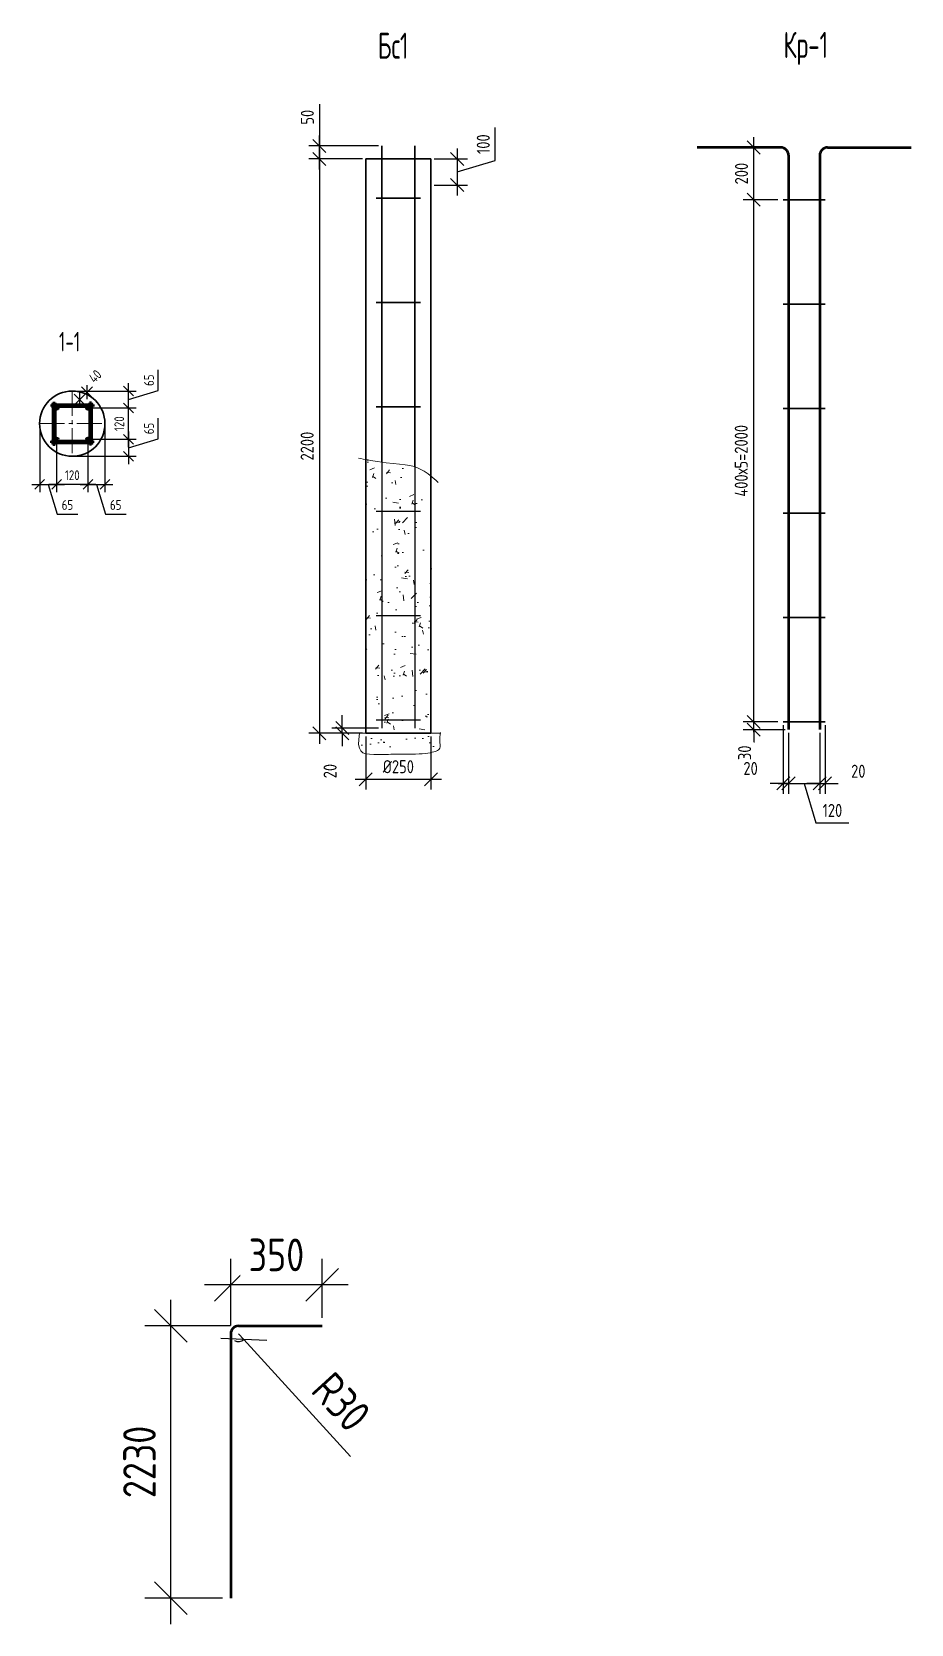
# Model space of a CAD drawing. Header units: millimetres. Extents: x -112594 to 313336, y -1917 to 255843.
# Drawn here: x -77914 to -74545, y 221505 to 227604 of the extents above; entities that cross this region are included whole.
import ezdxf
from ezdxf.lldxf.tags import DXFTag

# ---------------------------------------------------------------- set-up
doc = ezdxf.new("R2010")
doc.units = ezdxf.units.MM
doc.header["$MEASUREMENT"] = 0
doc.linetypes.add('CENTER2', pattern=[28.575, 19.05, -3.175, 3.175, -3.175])
for name, color, linetype, lineweight in [('Арматура', 1, 'Continuous', 50), ('МОНОЛИТ', 2, 'Continuous', 30), ('размерная', 5, 'Continuous', 15), ('размеры', 4, 'Continuous', 15), ('текст', 1, 'Continuous', 25), ('тонкая', 4, 'Continuous', 20), ('штриховка', 8, 'Continuous', 20)]:
    doc.layers.add(name, color=color, linetype=linetype, lineweight=lineweight)
doc.styles.add('style2', font='CS_Gost2304.shx')
doc.styles.add('ГОСТ 2.304', font='CS_Gost2304.shx')
tags = doc.linetypes.add('HIDDEN2', pattern=[4.7625, 3.175, -1.5875]).pattern_tags.tags
tags[6:7] = [DXFTag(74, 4), DXFTag(75, 0), DXFTag(340, '0'), DXFTag(46, 1.0), DXFTag(50, 0.0), DXFTag(44, 0.0), DXFTag(45, 0.0)]
tags[4:5] = [DXFTag(74, 4), DXFTag(75, 0), DXFTag(340, '0'), DXFTag(46, 1.0), DXFTag(50, 0.0), DXFTag(44, 0.0), DXFTag(45, 0.0)]
doc.dimstyles.new('СПДС', dxfattribs={"dimscale": 100, "dimtxt": 2.5, "dimasz": 2.5, "dimexe": 2, "dimexo": 0.625, "dimgap": 1, "dimtad": 1, "dimdec": 0, "dimtxsty": 'ГОСТ 2.304', "dimblk": 'OBLIQUE', "dimblk1": 'OBLIQUE', "dimblk2": 'OBLIQUE', "dimcen": 2.5, "dimdle": 2, "dimadec": 0, "dimazin": 2, "dimtfac": 0.75, "dimtdec": 4, "dimtmove": 1, "dimatfit": 3, "dimfxl": 1, "dimtfill": 1, "dimtolj": 1, "dimarcsym": 1})

msp = doc.modelspace()

# ---------------------------------------------------------------- texts
at = {"layer": 'текст', "color": 0, "linetype": 'Continuous', "lineweight": 25, "ltscale": 20, "style": 'style2', "width": 0.8}
for s, p in [('Бс1', (-76588.60234, 227501.21544)), ('Кр-1', (-75033.84727, 227504.31191))]:
    msp.add_text(s, height=100, dxfattribs=at).set_placement(p)
at = {"layer": 'текст', "color": 0, "linetype": 'Continuous', "lineweight": 25, "ltscale": 15, "style": 'style2', "width": 0.8}
msp.add_text('1-1', height=75, dxfattribs=at).set_placement((-77810.19945, 226380.16351))

# ---------------------------------------------------------------- blocks, each defined once
blk = doc.blocks.new('_Oblique')
at = {"color": 0, "linetype": 'ByBlock', "lineweight": -2}
blk.add_line((-0.5, -0.5), (0.5, 0.5), dxfattribs=at)
blk = doc.blocks.new('*D292')
at = {"layer": 'размерная', "color": 0, "lineweight": -2, "ltscale": 15, "transparency": 16777216}
for p, q in [((-76724.4, 224937.5), (-76724.4, 224987.5)), ((-76585.8, 224937.5), (-76764.4, 224937.5)), ((-76647.1, 224917.5), (-76764.4, 224917.5)), ((-76724.4, 224917.5), (-76724.4, 224937.5)), ((-76724.4, 224917.5), (-76724.4, 224867.5))]:
    blk.add_line(p, q, dxfattribs=at)
at = {"layer": 'размерная', "color": 0, "lineweight": -2, "ltscale": 15, "transparency": 16777216, "xscale": 50, "yscale": 50, "zscale": 50}
for p, rotation in [((-76724.4, 224937.5), 270), ((-76724.4, 224917.5), 90)]:
    blk.add_blockref('_Oblique', p, dxfattribs=dict(at, rotation=rotation))
at = {"layer": 'размерная', "color": 0, "ltscale": 15, "transparency": 16777216, "insert": (-76771.3, 224772.6), "char_height": 50, "attachment_point": 5, "rotation": 90, "style": 'ГОСТ 2.304', "bg_fill": 3, "box_fill_scale": 1.25, "bg_fill_color": 256, "bg_fill_true_color": 13158600, "bg_fill_transparency": 0}
blk.add_mtext('\\A1;20', dxfattribs=at)
blk = doc.blocks.new('*D293')
at = {"layer": 'размерная', "color": 0, "lineweight": -2, "ltscale": 15, "transparency": 16777216}
for p, q in [((-76812.2, 227157.5), (-76812.2, 224877.5)), ((-76647.1, 227117.5), (-76852.2, 227117.5)), ((-76647.1, 224917.5), (-76852.2, 224917.5))]:
    blk.add_line(p, q, dxfattribs=at)
at = {"layer": 'размерная', "color": 0, "lineweight": -2, "ltscale": 15, "transparency": 16777216, "xscale": 50, "yscale": 50, "zscale": 50}
for p, rotation in [((-76812.2, 227117.5), 90), ((-76812.2, 224917.5), 270)]:
    blk.add_blockref('_Oblique', p, dxfattribs=dict(at, rotation=rotation))
at = {"layer": 'размерная', "color": 0, "ltscale": 15, "transparency": 16777216, "insert": (-76859.2, 226017.5), "char_height": 50, "attachment_point": 5, "rotation": 90, "style": 'ГОСТ 2.304', "bg_fill": 3, "box_fill_scale": 1.25, "bg_fill_color": 256, "bg_fill_true_color": 13158600, "bg_fill_transparency": 0}
blk.add_mtext('\\A1;2200', dxfattribs=at)
blk = doc.blocks.new('*D294')
at = {"layer": 'размерная', "color": 0, "lineweight": -2, "ltscale": 15, "transparency": 16777216}
for p, q in [((-76812.2, 227327.3), (-76812.2, 227167.5)), ((-76812.2, 227077.5), (-76812.2, 227207.5)), ((-76585.8, 227167.5), (-76852.2, 227167.5)), ((-76647.1, 227117.5), (-76852.2, 227117.5))]:
    blk.add_line(p, q, dxfattribs=at)
at = {"layer": 'размерная', "color": 0, "lineweight": -2, "ltscale": 15, "transparency": 16777216, "xscale": 50, "yscale": 50, "zscale": 50}
for p, rotation in [((-76812.2, 227167.5), 90), ((-76812.2, 227117.5), 270)]:
    blk.add_blockref('_Oblique', p, dxfattribs=dict(at, rotation=rotation))
at = {"layer": 'размерная', "color": 0, "ltscale": 15, "transparency": 16777216, "insert": (-76858.3, 227277.3), "char_height": 50, "attachment_point": 5, "rotation": 90, "style": 'ГОСТ 2.304', "bg_fill": 3, "box_fill_scale": 1.25, "bg_fill_color": 256, "bg_fill_true_color": 13158600, "bg_fill_transparency": 0}
blk.add_mtext('\\A1;50', dxfattribs=at)
blk = doc.blocks.new('*D295')
at = {"layer": 'размерная', "color": 0, "lineweight": -2, "ltscale": 15, "transparency": 16777216}
for p, q in [((-76139.3, 227111), (-76139.3, 227237.3)), ((-76284.3, 227157.5), (-76284.3, 226977.5)), ((-76372.1, 227117.5), (-76244.3, 227117.5)), ((-76284.3, 227067.5), (-76139.3, 227111)), ((-76372.1, 227017.5), (-76244.3, 227017.5))]:
    blk.add_line(p, q, dxfattribs=at)
at = {"layer": 'размерная', "color": 0, "lineweight": -2, "ltscale": 15, "transparency": 16777216, "xscale": 50, "yscale": 50, "zscale": 50}
for p, rotation in [((-76284.3, 227117.5), 90), ((-76284.3, 227017.5), 270)]:
    blk.add_blockref('_Oblique', p, dxfattribs=dict(at, rotation=rotation))
at = {"layer": 'размерная', "color": 0, "ltscale": 15, "transparency": 16777216, "insert": (-76184.3, 227174.1), "char_height": 50, "attachment_point": 5, "rotation": 90, "style": 'ГОСТ 2.304', "bg_fill": 3, "box_fill_scale": 1.25, "bg_fill_color": 256, "bg_fill_true_color": 13158600, "bg_fill_transparency": 0}
blk.add_mtext('\\A1;100', dxfattribs=at)
blk = doc.blocks.new('*D296')
at = {"layer": 'размерная', "color": 0, "lineweight": -2, "ltscale": 15, "transparency": 16777216}
for p, q in [((-76634.6, 224905), (-76634.6, 224701.5)), ((-76384.6, 224905), (-76384.6, 224701.5)), ((-76674.6, 224741.5), (-76344.6, 224741.5))]:
    blk.add_line(p, q, dxfattribs=at)
at = {"layer": 'размерная', "color": 0, "lineweight": -2, "ltscale": 15, "transparency": 16777216, "xscale": 50, "yscale": 50, "zscale": 50, "rotation": 180}
blk.add_blockref('_Oblique', (-76634.6, 224741.5), dxfattribs=at)
at = {"layer": 'размерная', "color": 0, "lineweight": -2, "ltscale": 15, "transparency": 16777216, "xscale": 50, "yscale": 50, "zscale": 50}
blk.add_blockref('_Oblique', (-76384.6, 224741.5), dxfattribs=at)
at = {"layer": 'размерная', "color": 0, "ltscale": 15, "transparency": 16777216, "insert": (-76509.6, 224789.5), "char_height": 50, "attachment_point": 5, "style": 'ГОСТ 2.304', "bg_fill": 3, "box_fill_scale": 1.25, "bg_fill_color": 256, "bg_fill_true_color": 13158600, "bg_fill_transparency": 0}
blk.add_mtext('\\A1;{\\Q0;%%C}250', dxfattribs=at)
blk = doc.blocks.new('*D279')
at = {"layer": 'размерная', "color": 0, "lineweight": -2, "ltscale": 15, "transparency": 16777216}
for p, q in [((-77689.7, 226163.5), (-77513.8, 226163.5)), ((-77543.8, 226013.5), (-77543.8, 226193.5)), ((-77689.7, 226043.5), (-77513.8, 226043.5))]:
    blk.add_line(p, q, dxfattribs=at)
at = {"layer": 'размерная', "color": 0, "lineweight": -2, "ltscale": 15, "transparency": 16777216, "xscale": 37.5, "yscale": 37.5, "zscale": 37.5}
for p, rotation in [((-77543.8, 226163.5), 90), ((-77543.8, 226043.5), 270)]:
    blk.add_blockref('_Oblique', p, dxfattribs=dict(at, rotation=rotation))
at = {"layer": 'размерная', "color": 0, "ltscale": 15, "transparency": 16777216, "insert": (-77579, 226103.5), "char_height": 37.5, "attachment_point": 5, "rotation": 90, "style": 'ГОСТ 2.304', "bg_fill": 3, "box_fill_scale": 1.25, "bg_fill_color": 256, "bg_fill_true_color": 13158600, "bg_fill_transparency": 0}
blk.add_mtext('\\A1;120', dxfattribs=at)
blk = doc.blocks.new('*D280')
at = {"layer": 'размерная', "color": 0, "lineweight": -2, "ltscale": 15, "transparency": 16777216}
for p, q in [((-77429.5, 226230.3), (-77429.5, 226309.6)), ((-77749.7, 226228.5), (-77513.8, 226228.5)), ((-77543.8, 226133.5), (-77543.8, 226258.5)), ((-77543.8, 226196), (-77429.5, 226230.3)), ((-77689.7, 226163.5), (-77513.8, 226163.5))]:
    blk.add_line(p, q, dxfattribs=at)
at = {"layer": 'размерная', "color": 0, "lineweight": -2, "ltscale": 15, "transparency": 16777216, "xscale": 37.5, "yscale": 37.5, "zscale": 37.5}
for p, rotation in [((-77543.8, 226228.5), 90), ((-77543.8, 226163.5), 270)]:
    blk.add_blockref('_Oblique', p, dxfattribs=dict(at, rotation=rotation))
at = {"layer": 'размерная', "color": 0, "ltscale": 15, "transparency": 16777216, "insert": (-77465.1, 226269.9), "char_height": 37.5, "attachment_point": 5, "rotation": 90, "style": 'ГОСТ 2.304', "bg_fill": 3, "box_fill_scale": 1.25, "bg_fill_color": 256, "bg_fill_true_color": 13158600, "bg_fill_transparency": 0}
blk.add_mtext('\\A1;65', dxfattribs=at)
blk = doc.blocks.new('*D281')
at = {"layer": 'размерная', "color": 0, "lineweight": -2, "ltscale": 15, "transparency": 16777216}
for p, q in [((-77429.5, 226045.3), (-77429.5, 226124.6)), ((-77689.7, 226043.5), (-77513.8, 226043.5)), ((-77543.8, 226073.5), (-77543.8, 225948.5)), ((-77543.8, 226011), (-77429.5, 226045.3)), ((-77749.7, 225978.5), (-77513.8, 225978.5))]:
    blk.add_line(p, q, dxfattribs=at)
at = {"layer": 'размерная', "color": 0, "lineweight": -2, "ltscale": 15, "transparency": 16777216, "xscale": 37.5, "yscale": 37.5, "zscale": 37.5}
for p, rotation in [((-77543.8, 226043.5), 90), ((-77543.8, 225978.5), 270)]:
    blk.add_blockref('_Oblique', p, dxfattribs=dict(at, rotation=rotation))
at = {"layer": 'размерная', "color": 0, "ltscale": 15, "transparency": 16777216, "insert": (-77465.1, 226084.9), "char_height": 37.5, "attachment_point": 5, "rotation": 90, "style": 'ГОСТ 2.304', "bg_fill": 3, "box_fill_scale": 1.25, "bg_fill_color": 256, "bg_fill_true_color": 13158600, "bg_fill_transparency": 0}
blk.add_mtext('\\A1;65', dxfattribs=at)
blk = doc.blocks.new('*D282')
at = {"layer": 'размерная', "color": 0, "lineweight": -2, "ltscale": 15, "transparency": 16777216}
for p, q in [((-77752.2, 226174.2), (-77681.4, 226245.1)), ((-77677.3, 226198.5), (-77723.8, 226245.1)), ((-77705.7, 226170.1), (-77752.2, 226216.7))]:
    blk.add_line(p, q, dxfattribs=at)
at = {"layer": 'размерная', "color": 0, "ltscale": 15, "transparency": 16777216, "insert": (-77671.7, 226285.1), "char_height": 37.5, "attachment_point": 5, "rotation": 45, "style": 'ГОСТ 2.304', "bg_fill": 3, "box_fill_scale": 1.25, "bg_fill_color": 256, "bg_fill_true_color": 13158600, "bg_fill_transparency": 0}
blk.add_mtext('\\A1;40', dxfattribs=at)
at = {"layer": 'размерная', "color": 0, "lineweight": -2, "ltscale": 15, "transparency": 16777216, "xscale": 37.5, "yscale": 37.5, "zscale": 37.5}
for p, rotation in [((-77702.6, 226223.8), 44.99999995488781), ((-77731, 226195.5), 224.9999999548879)]:
    blk.add_blockref('_Oblique', p, dxfattribs=dict(at, rotation=rotation))
blk = doc.blocks.new('*D283')
at = {"layer": 'размерная', "color": 0, "lineweight": -2, "ltscale": 15, "transparency": 16777216}
for p, q in [((-77634, 226094.1), (-77634, 225840.7)), ((-77699, 226034.1), (-77699, 225840.7)), ((-77729, 225870.7), (-77604, 225870.7)), ((-77666.5, 225870.7), (-77632.2, 225756.4)), ((-77632.2, 225756.4), (-77552.9, 225756.4))]:
    blk.add_line(p, q, dxfattribs=at)
at = {"layer": 'размерная', "color": 0, "lineweight": -2, "ltscale": 15, "transparency": 16777216, "xscale": 37.5, "yscale": 37.5, "zscale": 37.5, "rotation": 180}
blk.add_blockref('_Oblique', (-77699, 225870.7), dxfattribs=at)
at = {"layer": 'размерная', "color": 0, "lineweight": -2, "ltscale": 15, "transparency": 16777216, "xscale": 37.5, "yscale": 37.5, "zscale": 37.5}
blk.add_blockref('_Oblique', (-77634, 225870.7), dxfattribs=at)
at = {"layer": 'размерная', "color": 0, "ltscale": 15, "transparency": 16777216, "insert": (-77592.6, 225792), "char_height": 37.5, "attachment_point": 5, "style": 'ГОСТ 2.304', "bg_fill": 3, "box_fill_scale": 1.25, "bg_fill_color": 256, "bg_fill_true_color": 13158600, "bg_fill_transparency": 0}
blk.add_mtext('\\A1;65', dxfattribs=at)
blk = doc.blocks.new('*D284')
at = {"layer": 'размерная', "color": 0, "lineweight": -2, "ltscale": 15, "transparency": 16777216}
for p, q in [((-77819, 226034.1), (-77819, 225840.7)), ((-77699, 226034.1), (-77699, 225840.7)), ((-77669, 225870.7), (-77849, 225870.7))]:
    blk.add_line(p, q, dxfattribs=at)
at = {"layer": 'размерная', "color": 0, "lineweight": -2, "ltscale": 15, "transparency": 16777216, "xscale": 37.5, "yscale": 37.5, "zscale": 37.5, "rotation": 180}
blk.add_blockref('_Oblique', (-77819, 225870.7), dxfattribs=at)
at = {"layer": 'размерная', "color": 0, "lineweight": -2, "ltscale": 15, "transparency": 16777216, "xscale": 37.5, "yscale": 37.5, "zscale": 37.5}
blk.add_blockref('_Oblique', (-77699, 225870.7), dxfattribs=at)
at = {"layer": 'размерная', "color": 0, "ltscale": 15, "transparency": 16777216, "insert": (-77759, 225905.9), "char_height": 37.5, "attachment_point": 5, "style": 'ГОСТ 2.304', "bg_fill": 3, "box_fill_scale": 1.25, "bg_fill_color": 256, "bg_fill_true_color": 13158600, "bg_fill_transparency": 0}
blk.add_mtext('\\A1;120', dxfattribs=at)
blk = doc.blocks.new('*D285')
at = {"layer": 'размерная', "color": 0, "lineweight": -2, "ltscale": 15, "transparency": 16777216}
for p, q in [((-77884, 226094.1), (-77884, 225840.7)), ((-77914, 225870.7), (-77789, 225870.7)), ((-77851.5, 225870.7), (-77817.2, 225756.4)), ((-77819, 225915.1), (-77819, 225840.7)), ((-77817.2, 225756.4), (-77737.9, 225756.4))]:
    blk.add_line(p, q, dxfattribs=at)
at = {"layer": 'размерная', "color": 0, "lineweight": -2, "ltscale": 15, "transparency": 16777216, "xscale": 37.5, "yscale": 37.5, "zscale": 37.5, "rotation": 180}
blk.add_blockref('_Oblique', (-77884, 225870.7), dxfattribs=at)
at = {"layer": 'размерная', "color": 0, "lineweight": -2, "ltscale": 15, "transparency": 16777216, "xscale": 37.5, "yscale": 37.5, "zscale": 37.5}
blk.add_blockref('_Oblique', (-77819, 225870.7), dxfattribs=at)
at = {"layer": 'размерная', "color": 0, "ltscale": 15, "transparency": 16777216, "insert": (-77777.6, 225792), "char_height": 37.5, "attachment_point": 5, "style": 'ГОСТ 2.304', "bg_fill": 3, "box_fill_scale": 1.25, "bg_fill_color": 256, "bg_fill_true_color": 13158600, "bg_fill_transparency": 0}
blk.add_mtext('\\A1;65', dxfattribs=at)
blk = doc.blocks.new('*D286')
at = {"layer": 'размерная', "color": 0, "lineweight": -2, "ltscale": 20, "transparency": 16777216}
for p, q in [((-75148, 224961.2), (-75148, 225011.2)), ((-75055.9, 224961.2), (-75188, 224961.2)), ((-75148, 224931.3), (-75148, 224961.2)), ((-75027.3, 224931.3), (-75188, 224931.3)), ((-75148, 224931.3), (-75148, 224881.3))]:
    blk.add_line(p, q, dxfattribs=at)
at = {"layer": 'размерная', "color": 0, "lineweight": -2, "ltscale": 20, "transparency": 16777216, "xscale": 50, "yscale": 50, "zscale": 50, "rotation": 270}
blk.add_blockref('_Oblique', (-75148, 224961.2), dxfattribs=at)
at = {"layer": 'размерная', "color": 0, "ltscale": 20, "transparency": 16777216, "insert": (-75182.9, 224842.7), "char_height": 50, "attachment_point": 5, "rotation": 90, "style": 'ГОСТ 2.304', "bg_fill": 3, "box_fill_scale": 1.25, "bg_fill_color": 256, "bg_fill_true_color": 13158600, "bg_fill_transparency": 0}
blk.add_mtext('\\A1;30', dxfattribs=at)
at = {"layer": 'размерная', "color": 0, "lineweight": -2, "ltscale": 20, "transparency": 16777216, "xscale": 50, "yscale": 50, "zscale": 50, "rotation": 90}
blk.add_blockref('_Oblique', (-75148, 224931.3), dxfattribs=at)
blk = doc.blocks.new('*D297')
at = {"layer": 'размерная', "color": 0, "lineweight": -2, "ltscale": 20, "transparency": 16777216}
for p, q in [((-75055.9, 226961.2), (-75188, 226961.2)), ((-75148, 224921.2), (-75148, 227001.2)), ((-75055.9, 224961.2), (-75188, 224961.2))]:
    blk.add_line(p, q, dxfattribs=at)
at = {"layer": 'размерная', "color": 0, "lineweight": -2, "ltscale": 20, "transparency": 16777216, "xscale": 50, "yscale": 50, "zscale": 50}
for p, rotation in [((-75148, 226961.2), 90), ((-75148, 224961.2), 270)]:
    blk.add_blockref('_Oblique', p, dxfattribs=dict(at, rotation=rotation))
at = {"layer": 'размерная', "color": 0, "ltscale": 20, "transparency": 16777216, "insert": (-75195.9, 225961.2), "char_height": 50, "attachment_point": 5, "rotation": 90, "style": 'ГОСТ 2.304', "bg_fill": 3, "box_fill_scale": 1.25, "bg_fill_color": 256, "bg_fill_true_color": 13158600, "bg_fill_transparency": 0}
blk.add_mtext('\\A1;400х5=2000', dxfattribs=at)
blk = doc.blocks.new('*D287')
at = {"layer": 'размерная', "color": 0, "lineweight": -2, "ltscale": 20, "transparency": 16777216}
for p, q in [((-75148, 226921.2), (-75148, 227201.3)), ((-75125.1, 227161.3), (-75188, 227161.3)), ((-75055.9, 226961.2), (-75188, 226961.2))]:
    blk.add_line(p, q, dxfattribs=at)
at = {"layer": 'размерная', "color": 0, "lineweight": -2, "ltscale": 20, "transparency": 16777216, "xscale": 50, "yscale": 50, "zscale": 50}
for p, rotation in [((-75148, 227161.3), 90), ((-75148, 226961.2), 270)]:
    blk.add_blockref('_Oblique', p, dxfattribs=dict(at, rotation=rotation))
at = {"layer": 'размерная', "color": 0, "ltscale": 20, "transparency": 16777216, "insert": (-75194.9, 227061.3), "char_height": 50, "attachment_point": 5, "rotation": 90, "style": 'ГОСТ 2.304', "bg_fill": 3, "box_fill_scale": 1.25, "bg_fill_color": 256, "bg_fill_true_color": 13158600, "bg_fill_transparency": 0}
blk.add_mtext('\\A1;200', dxfattribs=at)
blk = doc.blocks.new('*D288')
at = {"layer": 'размерная', "color": 0, "lineweight": -2, "ltscale": 20, "transparency": 16777216}
for p, q in [((-75014.8, 224918.8), (-75014.8, 224685.7)), ((-74894.8, 224918.8), (-74894.8, 224685.7)), ((-75054.8, 224725.7), (-74854.8, 224725.7)), ((-74954.8, 224725.7), (-74909.5, 224574.9)), ((-74909.5, 224574.9), (-74783.3, 224574.9))]:
    blk.add_line(p, q, dxfattribs=at)
at = {"layer": 'размерная', "color": 0, "lineweight": -2, "ltscale": 20, "transparency": 16777216, "xscale": 50, "yscale": 50, "zscale": 50, "rotation": 180}
blk.add_blockref('_Oblique', (-75014.8, 224725.7), dxfattribs=at)
at = {"layer": 'размерная', "color": 0, "lineweight": -2, "ltscale": 20, "transparency": 16777216, "xscale": 50, "yscale": 50, "zscale": 50}
blk.add_blockref('_Oblique', (-74894.8, 224725.7), dxfattribs=at)
at = {"layer": 'размерная', "color": 0, "ltscale": 20, "transparency": 16777216, "insert": (-74846.4, 224621.9), "char_height": 50, "attachment_point": 5, "style": 'ГОСТ 2.304', "bg_fill": 3, "box_fill_scale": 1.25, "bg_fill_color": 256, "bg_fill_true_color": 13158600, "bg_fill_transparency": 0}
blk.add_mtext('\\A1;120', dxfattribs=at)
blk = doc.blocks.new('*D289')
at = {"layer": 'размерная', "color": 0, "lineweight": -2, "ltscale": 20, "transparency": 16777216}
for p, q in [((-75034.8, 224948.7), (-75034.8, 224685.7)), ((-75014.8, 224918.8), (-75014.8, 224685.7)), ((-75034.8, 224725.7), (-75084.8, 224725.7)), ((-75014.8, 224725.7), (-75034.8, 224725.7)), ((-75014.8, 224725.7), (-74964.8, 224725.7))]:
    blk.add_line(p, q, dxfattribs=at)
at = {"layer": 'размерная', "color": 0, "lineweight": -2, "ltscale": 20, "transparency": 16777216, "xscale": 50, "yscale": 50, "zscale": 50}
blk.add_blockref('_Oblique', (-75034.8, 224725.7), dxfattribs=at)
at = {"layer": 'размерная', "color": 0, "lineweight": -2, "ltscale": 20, "transparency": 16777216, "xscale": 50, "yscale": 50, "zscale": 50, "rotation": 180}
blk.add_blockref('_Oblique', (-75014.8, 224725.7), dxfattribs=at)
at = {"layer": 'размерная', "color": 0, "ltscale": 20, "transparency": 16777216, "insert": (-75160, 224782.9), "char_height": 50, "attachment_point": 5, "style": 'ГОСТ 2.304', "bg_fill": 3, "box_fill_scale": 1.25, "bg_fill_color": 256, "bg_fill_true_color": 13158600, "bg_fill_transparency": 0}
blk.add_mtext('\\A1;20', dxfattribs=at)
blk = doc.blocks.new('*D290')
at = {"layer": 'размерная', "color": 0, "lineweight": -2, "ltscale": 20, "transparency": 16777216}
for p, q in [((-74874.8, 224948.7), (-74874.8, 224685.7)), ((-74894.8, 224918.8), (-74894.8, 224685.7)), ((-74894.8, 224725.7), (-74944.8, 224725.7)), ((-74894.8, 224725.7), (-74874.8, 224725.7)), ((-74874.8, 224725.7), (-74824.8, 224725.7))]:
    blk.add_line(p, q, dxfattribs=at)
at = {"layer": 'размерная', "color": 0, "lineweight": -2, "ltscale": 20, "transparency": 16777216, "xscale": 50, "yscale": 50, "zscale": 50}
blk.add_blockref('_Oblique', (-74894.8, 224725.7), dxfattribs=at)
at = {"layer": 'размерная', "color": 0, "lineweight": -2, "ltscale": 20, "transparency": 16777216, "xscale": 50, "yscale": 50, "zscale": 50, "rotation": 180}
blk.add_blockref('_Oblique', (-74874.8, 224725.7), dxfattribs=at)
at = {"layer": 'размерная', "color": 0, "ltscale": 20, "transparency": 16777216, "insert": (-74747.3, 224772.1), "char_height": 50, "attachment_point": 5, "style": 'ГОСТ 2.304', "bg_fill": 3, "box_fill_scale": 1.25, "bg_fill_color": 256, "bg_fill_true_color": 13158600, "bg_fill_transparency": 0}
blk.add_mtext('\\A1;20', dxfattribs=at)
blk = doc.blocks.new('*D298')
at = {"layer": 'размерная', "color": 0, "lineweight": -2, "ltscale": 50, "transparency": 16777216}
for p, q in [((-77381.7, 221505), (-77381.7, 222747.6)), ((-77153.1, 222647.6), (-77481.7, 222647.6)), ((-77183.1, 221605), (-77481.7, 221605))]:
    blk.add_line(p, q, dxfattribs=at)
at = {"layer": 'размерная', "color": 0, "lineweight": -2, "ltscale": 50, "transparency": 16777216, "xscale": 125, "yscale": 125, "zscale": 125}
for p, rotation in [((-77381.7, 222647.6), 90), ((-77381.7, 221605), 270)]:
    blk.add_blockref('_Oblique', p, dxfattribs=dict(at, rotation=rotation))
at = {"layer": 'размерная', "color": 0, "ltscale": 50, "transparency": 16777216, "insert": (-77501.6, 222126.3), "char_height": 125, "attachment_point": 5, "rotation": 90, "style": 'ГОСТ 2.304', "bg_fill": 3, "box_fill_scale": 1.25, "bg_fill_color": 256, "bg_fill_true_color": 13158600, "bg_fill_transparency": 0}
blk.add_mtext('\\A1;2230', dxfattribs=at)
blk = doc.blocks.new('*D299')
at = {"layer": 'размерная', "color": 0, "lineweight": -2, "ltscale": 20, "transparency": 16777216}
for p, q in [((-77151.9, 222648.8), (-77151.9, 222904.4)), ((-76801.9, 222678.8), (-76801.9, 222904.4)), ((-76701.9, 222804.4), (-77251.9, 222804.4))]:
    blk.add_line(p, q, dxfattribs=at)
at = {"layer": 'размерная', "color": 0, "lineweight": -2, "ltscale": 20, "transparency": 16777216, "xscale": 125, "yscale": 125, "zscale": 125, "rotation": 180}
blk.add_blockref('_Oblique', (-77151.9, 222804.4), dxfattribs=at)
at = {"layer": 'размерная', "color": 0, "lineweight": -2, "ltscale": 20, "transparency": 16777216, "xscale": 125, "yscale": 125, "zscale": 125}
blk.add_blockref('_Oblique', (-76801.9, 222804.4), dxfattribs=at)
at = {"layer": 'размерная', "color": 0, "ltscale": 20, "transparency": 16777216, "insert": (-76976.9, 222919.4), "char_height": 125, "attachment_point": 5, "style": 'ГОСТ 2.304', "bg_fill": 3, "box_fill_scale": 1.25, "bg_fill_color": 256, "bg_fill_true_color": 13158600, "bg_fill_transparency": 0}
blk.add_mtext('\\A1;350', dxfattribs=at)
blk = doc.blocks.new('*D291')
at = {"layer": 'размеры', "color": 0, "lineweight": -2, "ltscale": 50, "transparency": 16777216}
for p in [(-77121.9, 222617.6), (-76693.6, 222147.1)]:
    blk.add_line(p, (-77101.7, 222595.4), dxfattribs=at)
blk.add_arc((-77121.9, 222617.6), 30, 239.6831, 312.31318, dxfattribs=at)
at = {"layer": 'размеры', "color": 0, "lineweight": -2, "ltscale": 50, "transparency": 16777216, "xscale": 125, "yscale": 125, "zscale": 125, "rotation": 132.3131826635653}
blk.add_blockref('_Oblique', (-77101.7, 222595.4), dxfattribs=at)
at = {"layer": 'размеры', "color": 0, "ltscale": 50, "transparency": 16777216, "insert": (-76728.4, 222356.3), "char_height": 125, "attachment_point": 5, "rotation": 312.31318, "style": 'ГОСТ 2.304', "bg_fill": 3, "box_fill_scale": 1.25, "bg_fill_color": 256, "bg_fill_true_color": 13158600, "bg_fill_transparency": 0}
blk.add_mtext('\\A1;R30', dxfattribs=at)

# ---------------------------------------------------------------- linework, layer by layer
at = {"layer": 'Арматура', "lineweight": 30, "ltscale": 40}
for p, q in [((-76573.27637, 227167.52295), (-76573.27637, 225955.9509)), ((-76445.99715, 227167.52295), (-76445.99715, 225937.89669)), ((-76424.63676, 226967.52295), (-76594.63676, 226967.52295)), ((-76424.63676, 226567.52295), (-76594.63676, 226567.52295)), ((-76424.63676, 226167.52295), (-76594.63676, 226167.52295)), ((-74874.75576, 225361.19346), (-75034.75576, 225361.19346)), ((-74874.75576, 224961.19346), (-75034.75576, 224961.19346))]:
    msp.add_line(p, q, dxfattribs=at)
at = {"layer": 'Арматура', "ltscale": 100}
for p, q in [((-75044.75576, 227161.34844), (-75364.75576, 227161.34844)), ((-74864.75576, 227161.34844), (-74544.75576, 227161.34844)), ((-75014.75576, 227131.34844), (-75014.75576, 224931.34844)), ((-74894.75576, 227131.34844), (-74894.75576, 224931.34844)), ((-77839.03455, 226177.47575), (-77679.03455, 226177.47575)), ((-77839.03455, 226177.47575), (-77839.03455, 226169.47575)), ((-77839.03455, 226169.47575), (-77679.03455, 226169.47575)), ((-77833.03455, 226183.47575), (-77833.03455, 226023.47575)), ((-77833.03455, 226183.47575), (-77825.03455, 226183.47575)), ((-77825.03455, 226183.47575), (-77825.03455, 226023.47575)), ((-77839.03455, 226029.47575), (-77839.03455, 226037.47575)), ((-77833.03455, 226023.47575), (-77825.03455, 226023.47575)), ((-77121.88698, 222647.59363), (-76801.88698, 222647.59363)), ((-77151.88698, 222617.59363), (-77151.88698, 221605.00913))]:
    msp.add_line(p, q, dxfattribs=at)
for centre in [(-77819.03455, 226163.47575), (-77819.03455, 226043.47575)]:
    msp.add_circle(centre, 6, dxfattribs=at)
at = {"layer": 'Арматура', "ltscale": 15}
for centre, start, end in [((-75044.75576, 227131.34844), 0, 90), ((-74864.75576, 227131.34844), 90, 180), ((-77121.88698, 222617.59363), 90, 180)]:
    msp.add_arc(centre, 30, start, end, dxfattribs=at)
at = {"layer": 'МОНОЛИТ', "lineweight": 30, "ltscale": 40}
for p, q in [((-76634.63676, 227117.52295), (-76634.63676, 224917.52295)), ((-76384.63676, 227117.52295), (-76634.63676, 227117.52295)), ((-76384.63676, 227117.52295), (-76384.63676, 224917.52295)), ((-76384.63676, 224917.52295), (-76634.63676, 224917.52295))]:
    msp.add_line(p, q, dxfattribs=at)
at = {"layer": 'МОНОЛИТ', "linetype": 'HIDDEN2', "lineweight": 25, "ltscale": 40}
for p, q in [((-76573.27637, 225955.9509), (-76573.27637, 224937.52295)), ((-76445.99715, 225937.89669), (-76445.99715, 224937.52295)), ((-76424.63676, 225767.52295), (-76594.63676, 225767.52295)), ((-76424.63676, 225367.52295), (-76594.63676, 225367.52295)), ((-76424.63676, 224967.52295), (-76594.63676, 224967.52295))]:
    msp.add_line(p, q, dxfattribs=at)
at = {"layer": 'МОНОЛИТ', "lineweight": 30, "ltscale": 100}
msp.add_circle((-77759.03455, 226103.47575), 125, dxfattribs=at)
at = {"layer": 'размеры', "ltscale": 100}
msp.add_open_spline([(-76662.49111, 225971.6432), (-76639.31775, 225966.84786), (-76505.13225, 225942.41268), (-76441.87082, 225951.79139), (-76378.02674, 225897.57114), (-76356.78241, 225878.24753)], degree=3, knots=[80.7978005943, 80.7978005943, 80.7978005943, 80.7978005943, 124.1560729483, 298.6039811423, 380.9753168365, 380.9753168365, 380.9753168365, 380.9753168365], dxfattribs=at)
at = {"layer": 'тонкая', "linetype": 'CENTER2', "ltscale": 5}
for p, q in [((-77759.03455, 226228.47575), (-77759.03455, 225978.47575)), ((-77884.03455, 226103.47575), (-77634.03455, 226103.47575))]:
    msp.add_line(p, q, dxfattribs=at)

msp.set_redraw_order([(e.dxf.handle, doc.entitydb.next_handle()) for e in msp.query("TEXT MTEXT ATTDEF DIMENSION ARC_DIMENSION")])  # texts and dimensions are drawn at this point

# ---------------------------------------------------------------- next in the draw order: dimensions: what is measured, and where the dimension line sits
at = {"layer": 'размерная', "ltscale": 15}
for base, p1, p2, override, picture, middle in [((-76284.34243, 227017.52295), (-76384.63676, 227117.52295), (-76384.63676, 227017.52295), {"dimscale": 20, "dimfxl": 800, "dimfxlon": 1, "dimtfill": 1, "dimarcsym": 1}, '*D295', (-76184.34243, 227131.02295)), ((-77543.80944, 226163.47575), (-77699.03455, 226043.47575), (-77699.03455, 226163.47575), {"dimscale": 15, "dimfxl": 800, "dimfxlon": 1, "dimtfill": 1, "dimarcsym": 1}, '*D279', (-77579.01183, 226103.47575))]:
    dim = msp.add_linear_dim(base=base, p1=p1, p2=p2, angle=90, dimstyle='СПДС', override=override, dxfattribs=at)
    dim.commit()
    dim.dimension.update_dxf_attribs({"geometry": picture, "text_midpoint": middle})
at = {"layer": 'размерная', "ltscale": 20}
dim = msp.add_linear_dim(base=(-75147.97777, 224961.19346), p1=(-75014.75576, 224931.34844), p2=(-75043.39537, 224961.19346), angle=90, dimstyle='СПДС', override={"dimscale": 20, "dimfxl": 800, "dimfxlon": 1, "dimtfill": 1, "dimarcsym": 1}, dxfattribs=at)
dim.commit()
dim.dimension.update_dxf_attribs({"geometry": '*D286', "text_midpoint": (-75136.83073, 224842.69423), "dimtype": 160})
at = {"layer": 'размерная', "ltscale": 15}
dim = msp.add_linear_dim(base=(-76724.39351, 224937.52295), p1=(-76634.63676, 224917.52295), p2=(-76573.27637, 224937.52295), angle=90, dimstyle='СПДС', override={"dimscale": 20, "dimfxl": 800, "dimfxlon": 1, "dimtfill": 1, "dimarcsym": 1}, dxfattribs=at)
dim.commit()
dim.dimension.update_dxf_attribs({"geometry": '*D292', "text_midpoint": (-76724.40845, 224772.6078), "dimtype": 160})
at = {"layer": 'размерная', "ltscale": 50}
dim = msp.add_linear_dim(base=(-77381.69259, 222647.59363), p1=(-77151.88698, 221605.00913), p2=(-77121.88698, 222647.59363), angle=90, text='2230', dimstyle='СПДС', override={"dimscale": 50, "dimfxl": 800, "dimfxlon": 1, "dimtfill": 1, "dimarcsym": 1}, dxfattribs=at)
dim.commit()
dim.dimension.update_dxf_attribs({"geometry": '*D298', "text_midpoint": (-77501.62271, 222126.30138)})

# ---------------------------------------------------------------- next in the draw order: dimensions: what is measured, and where the dimension line sits
at = {"layer": 'размерная', "ltscale": 15}
for base, p1, p2, override, picture, middle in [((-76812.22233, 224917.52295), (-76634.63676, 227117.52295), (-76634.63676, 224917.52295), {"dimscale": 20, "dimfxl": 800, "dimfxlon": 1, "dimtfill": 1, "dimarcsym": 1}, '*D293', (-76859.15885, 226017.52295)), ((-77543.80944, 226228.47575), (-77699.03455, 226163.47575), (-77759.03455, 226228.47575), {"dimscale": 15, "dimfxl": 800, "dimfxlon": 1, "dimtfill": 1, "dimarcsym": 1}, '*D280', (-77465.08587, 226245.27636))]:
    dim = msp.add_linear_dim(base=base, p1=p1, p2=p2, angle=90, dimstyle='СПДС', override=override, dxfattribs=at)
    dim.commit()
    dim.dimension.update_dxf_attribs({"geometry": picture, "text_midpoint": middle})
at = {"layer": 'размерная', "ltscale": 20}
dim = msp.add_linear_dim(base=(-75147.97777, 226961.19346), p1=(-75043.39537, 224961.19346), p2=(-75043.39537, 226961.19346), angle=90, text='400х5=2000', dimstyle='СПДС', override={"dimscale": 20, "dimfxl": 800, "dimfxlon": 1, "dimtfill": 1, "dimarcsym": 1}, dxfattribs=at)
dim.commit()
dim.dimension.update_dxf_attribs({"geometry": '*D297', "text_midpoint": (-75195.94982, 225961.19346)})
dim = msp.add_linear_dim(base=(-77151.88698, 222804.35519), p1=(-76801.88698, 222647.59363), p2=(-77151.88698, 222617.59363), dimstyle='СПДС', override={"dimscale": 50, "dimfxl": 800, "dimfxlon": 1, "dimtfill": 1, "dimarcsym": 1}, dxfattribs=at)
dim.commit()
dim.dimension.update_dxf_attribs({"geometry": '*D299', "text_midpoint": (-76976.88698, 222919.44402)})

# ---------------------------------------------------------------- next in the draw order: hatches: boundary and pattern name
at = {"layer": 'штриховка', "ltscale": 15}
h = msp.add_hatch(dxfattribs=at)
h.set_pattern_fill('AR-CONC', color=256)
h.set_pattern_definition([(50, (96224050.88, 182791500.72), (182.184669, -15.93908554), [19.05, -209.55]), (355, (96224050.88, 182791500.72), (-35.24342142, 191.05684524), [15.24, -167.64058417]), (100.4514447, (96224066.06, 182791499.39), (146.94124709, 175.11775191), [16.1900088, -178.0902446]), (46.1842, (96224050.88, 182791551.52), (271.0790409, -42.04232793), [28.575, -314.325]), (96.63555761, (96224073.47, 182791548.01), (237.40413405, 247.4261246), [24.28502314, -267.13560816]), (351.18415117, (96224050.88, 182791551.52), (237.40413406, 247.4261246), [22.85996707, -251.45973192]), (21, (96224076.28, 182791538.82), (151.61439127, -102.26519819), [19.05, -209.55]), (326, (96224076.28, 182791538.82), (61.80202835, 184.18796612), [15.24, -167.64]), (71.451445, (96224088.91, 182791530.3), (213.41641928, 81.92276889), [16.1900088, -178.0899376]), (37.5, (96224050.88, 182791500.72), (3.08860325, 84.555038873), [0, -165.608, 0, -170.18, 0, -168.275]), (7.5, (96224050.88, 182791500.72), (66.81966251, 100.18057482), [0, -97.028, 0, -161.798, 0, -64.135]), (327.5, (96223994.24, 182791500.72), (135.590595167, -5.728743993), [0, -63.5, 0, -198.12, 0, -262.89]), (317.5, (96223968.84, 182791500.72), (148.129181386, 25.42649103), [0, -82.55, 0, -131.572, 0, -186.69])])
h.paths.add_polyline_path([(-76634.63676, 225966.16403), (-76634.63676, 224917.52295), (-76384.63676, 224917.52295), (-76384.63676, 225923.46892)])

# ---------------------------------------------------------------- next in the draw order: linework, layer by layer
at = {"layer": 'Арматура', "lineweight": 30, "ltscale": 40}
for p, q in [((-74874.75576, 226561.19346), (-75034.75576, 226561.19346)), ((-74874.75576, 226161.19346), (-75034.75576, 226161.19346)), ((-74874.75576, 225761.19346), (-75034.75576, 225761.19346))]:
    msp.add_line(p, q, dxfattribs=at)
at = {"layer": 'Арматура', "ltscale": 100}
for p, q in [((-77685.03455, 226183.47575), (-77693.03455, 226183.47575)), ((-77679.03455, 226177.47575), (-77679.03455, 226169.47575))]:
    msp.add_line(p, q, dxfattribs=at)
msp.add_circle((-77699.03455, 226163.47575), 6, dxfattribs=at)

# ---------------------------------------------------------------- next in the draw order: dimensions: what is measured, and where the dimension line sits
at = {"layer": 'размерная', "ltscale": 15}
dim = msp.add_linear_dim(base=(-76812.22233, 227167.52295), p1=(-76634.63676, 227117.52295), p2=(-76573.27637, 227167.52295), angle=90, dimstyle='СПДС', override={"dimscale": 20, "dimfxl": 800, "dimfxlon": 1, "dimtfill": 1, "dimarcsym": 1}, dxfattribs=at)
dim.commit()
dim.dimension.update_dxf_attribs({"geometry": '*D294', "text_midpoint": (-76788.34191, 227277.3096), "dimtype": 160})
at = {"layer": 'размерная', "ltscale": 20}
dim = msp.add_linear_dim(base=(-75147.97777, 227161.34844), p1=(-75043.39537, 226961.19346), p2=(-75112.57303, 227161.34844), angle=90, dimstyle='СПДС', override={"dimscale": 20, "dimfxl": 800, "dimfxlon": 1, "dimtfill": 1, "dimarcsym": 1}, dxfattribs=at)
dim.commit()
dim.dimension.update_dxf_attribs({"geometry": '*D287', "text_midpoint": (-75194.91428, 227061.27095)})
at = {"layer": 'размерная', "ltscale": 15}
dim = msp.add_linear_dim(base=(-77543.80944, 225978.47575), p1=(-77699.03455, 226043.47575), p2=(-77759.03455, 225978.47575), angle=90, dimstyle='СПДС', override={"dimscale": 15, "dimfxl": 800, "dimfxlon": 1, "dimtfill": 1, "dimarcsym": 1}, dxfattribs=at)
dim.commit()
dim.dimension.update_dxf_attribs({"geometry": '*D281', "text_midpoint": (-77465.08587, 226060.27636)})
at = {"layer": 'размерная', "ltscale": 20}
dim = msp.add_linear_dim(base=(-74894.75576, 224725.74561), p1=(-75014.75576, 224931.34844), p2=(-74894.75576, 224931.34844), dimstyle='СПДС', override={"dimscale": 20, "dimfxl": 800, "dimfxlon": 1, "dimtfill": 1, "dimarcsym": 1}, dxfattribs=at)
dim.commit()
dim.dimension.update_dxf_attribs({"geometry": '*D288', "text_midpoint": (-74889.51289, 224621.87258)})
at = {"layer": 'размеры', "ltscale": 50}
dim = msp.add_radius_dim(center=(-77121.88698, 222617.59363), mpoint=(-77101.6915, 222595.40935), dimstyle='СПДС', override={"dimscale": 50, "dimfxl": 1.25, "dimtfill": 1, "dimarcsym": 1}, dxfattribs=at)
dim.commit()
dim.dimension.update_dxf_attribs({"geometry": '*D291', "text_midpoint": (-76728.37971, 222356.2969)})

# ---------------------------------------------------------------- next in the draw order: linework, layer by layer
at = {"layer": 'Арматура', "lineweight": 30, "ltscale": 40}
msp.add_line((-74874.75576, 226961.19346), (-75034.75576, 226961.19346), dxfattribs=at)
at = {"layer": 'Арматура', "ltscale": 100}
for p, q in [((-77693.03455, 226183.47575), (-77693.03455, 226023.47575)), ((-77685.03455, 226183.47575), (-77685.03455, 226023.47575)), ((-77839.03455, 226037.47575), (-77679.03455, 226037.47575)), ((-77839.03455, 226029.47575), (-77679.03455, 226029.47575)), ((-77685.03455, 226023.47575), (-77693.03455, 226023.47575)), ((-77679.03455, 226029.47575), (-77679.03455, 226037.47575))]:
    msp.add_line(p, q, dxfattribs=at)
msp.add_circle((-77699.03455, 226043.47575), 6, dxfattribs=at)

# ---------------------------------------------------------------- next in the draw order: dimensions: what is measured, and where the dimension line sits
at = {"layer": 'размерная', "ltscale": 20}
dim = msp.add_linear_dim(base=(-75034.75576, 224725.74561), p1=(-75014.75576, 224931.34844), p2=(-75034.75576, 224961.19346), dimstyle='СПДС', override={"dimscale": 20, "dimfxl": 800, "dimfxlon": 1, "dimtfill": 1, "dimarcsym": 1}, dxfattribs=at)
dim.commit()
dim.dimension.update_dxf_attribs({"geometry": '*D289', "text_midpoint": (-75160.041, 224736.00985), "dimtype": 160})
at = {"layer": 'размерная', "ltscale": 15}
dim = msp.add_linear_dim(base=(-76384.63676, 224741.50423), p1=(-76634.63676, 224917.52295), p2=(-76384.63676, 224917.52295), text='{\\Q0;%%C}250', dimstyle='СПДС', override={"dimscale": 20, "dimfxl": 800, "dimfxlon": 1, "dimtfill": 1, "dimarcsym": 1}, dxfattribs=at)
dim.commit()
dim.dimension.update_dxf_attribs({"geometry": '*D296', "text_midpoint": (-76509.63676, 224789.47628)})

# ---------------------------------------------------------------- next in the draw order: hatches: boundary and pattern name
at = {"layer": 'штриховка', "ltscale": 0.5}
h = msp.add_hatch(dxfattribs=at)
h.set_pattern_fill('AR-SAND', color=256, scale=2.5)
h.set_pattern_definition([(37.5, (-1334041.82, -16253203.59), (-4.00007824, 122.35330933), [0, -96.52, 0, -107.95, 0, -103.1875]), (7.5, (-1334041.82, -16253203.59), (112.3808208, 179.2062751), [0, -52.07, 0, -86.995, 0, -33.3375]), (327.5, (-1334119.92, -16253203.59), (197.74809256, 0.3592962), [0, -31.75, 0, -114.3, 0, -149.225]), (317.5, (-1334119.92, -16253203.59), (190.8891131, 55.7323308), [0, -15.875, 0, -74.93, 0, -85.725])])
edge = h.paths.add_edge_path()
edge.add_spline(control_points=[(-76658.42876, 224917.52295), (-76653.30181, 224874.93651), (-76662.60746, 224877.94348), (-76635.46326, 224839.99739), (-76595.50173, 224839.078), (-76473.81154, 224840.65193), (-76384.63676, 224843.73279), (-76359.56273, 224850.63589), (-76351.00894, 224887.2441), (-76349.03043, 224917.52295)], knot_values=[0, 0, 0, 0, 72.0484129874, 105.2822660968, 164.020665318, 267.00424, 356.664490475, 427.5556284535, 528.5093307847, 528.5093307847, 528.5093307847, 528.5093307848], degree=3, periodic=0)
edge.add_line((-76349.03043, 224917.52295), (-76482.33826, 224920.55268))
edge.add_line((-76482.33826, 224920.55268), (-76482.33826, 224920.55268))
edge.add_line((-76482.33826, 224920.55268), (-76482.33826, 224920.7616))
edge.add_line((-76482.33826, 224920.7616), (-76658.42876, 224917.52295))

# ---------------------------------------------------------------- next in the draw order: linework, layer by layer
at = {"layer": 'тонкая', "ltscale": 100}
msp.add_line((-76658.42876, 224917.52295), (-76348.20393, 224917.52295), dxfattribs=at)
msp.add_open_spline([(-76658.42876, 224917.52295), (-76670.61852, 224844.84403), (-76642.68492, 224833.55498), (-76502.31107, 224838.4516), (-76421.89308, 224836.02167), (-76358.73623, 224847.60617), (-76350.64502, 224859.63729), (-76348.01348, 224869.03681), (-76353.59415, 224896.4727), (-76347.57489, 224920.10893)], degree=3, knots=[0, 0, 0, 0, 72.0484129874, 105.2822660968, 164.0206653181, 267.0042400002, 356.6644904751, 427.5556284536, 528.0330939514, 528.0330939514, 528.0330939514, 528.0330939514], dxfattribs=at)

# ---------------------------------------------------------------- next in the draw order: dimensions: what is measured, and where the dimension line sits
at = {"layer": 'размерная', "ltscale": 15}
dim = msp.add_linear_dim(base=(-77702.63036, 226223.84825), p1=(-77699.03455, 226163.47575), p2=(-77670.64621, 226191.8641), angle=44.999999955, dimstyle='СПДС', override={"dimscale": 15, "dimfxl": 800, "dimfxlon": 1, "dimtfill": 1, "dimarcsym": 1}, dxfattribs=at)
dim.commit()
dim.dimension.update_dxf_attribs({"geometry": '*D282', "text_midpoint": (-77647.80045, 226261.2128), "dimtype": 161})
dim = msp.add_linear_dim(base=(-77634.03455, 225870.73403), p1=(-77699.03455, 226043.47575), p2=(-77634.03455, 226103.47575), dimstyle='СПДС', override={"dimscale": 15, "dimfxl": 800, "dimfxlon": 1, "dimtfill": 1, "dimarcsym": 1}, dxfattribs=at)
dim.commit()
dim.dimension.update_dxf_attribs({"geometry": '*D283', "text_midpoint": (-77617.23394, 225792.01045)})
at = {"layer": 'размерная', "ltscale": 20}
dim = msp.add_linear_dim(base=(-74874.75576, 224725.74561), p1=(-74894.75576, 224931.34844), p2=(-74874.75576, 224961.19346), dimstyle='СПДС', override={"dimscale": 20, "dimfxl": 800, "dimfxlon": 1, "dimtfill": 1, "dimarcsym": 1}, dxfattribs=at)
dim.commit()
dim.dimension.update_dxf_attribs({"geometry": '*D290', "text_midpoint": (-74747.34602, 224725.21235), "dimtype": 160})

# ---------------------------------------------------------------- next in the draw order: dimensions: what is measured, and where the dimension line sits
at = {"layer": 'размерная', "ltscale": 15}
dim = msp.add_linear_dim(base=(-77819.03455, 225870.73403), p1=(-77699.03455, 226043.47575), p2=(-77819.03455, 226043.47575), dimstyle='СПДС', override={"dimscale": 15, "dimfxl": 800, "dimfxlon": 1, "dimtfill": 1, "dimarcsym": 1}, dxfattribs=at)
dim.commit()
dim.dimension.update_dxf_attribs({"geometry": '*D284', "text_midpoint": (-77759.03455, 225905.93642)})

# ---------------------------------------------------------------- next in the draw order: dimensions: what is measured, and where the dimension line sits
dim = msp.add_linear_dim(base=(-77819.03455, 225870.73403), p1=(-77884.03455, 226103.47575), p2=(-77819.03455, 225924.47897), dimstyle='СПДС', override={"dimscale": 15, "dimfxl": 800, "dimfxlon": 1, "dimtfill": 1, "dimarcsym": 1}, dxfattribs=at)
dim.commit()
dim.dimension.update_dxf_attribs({"geometry": '*D285', "text_midpoint": (-77802.23394, 225792.01045)})

doc.saveas('drawing.dxf')
